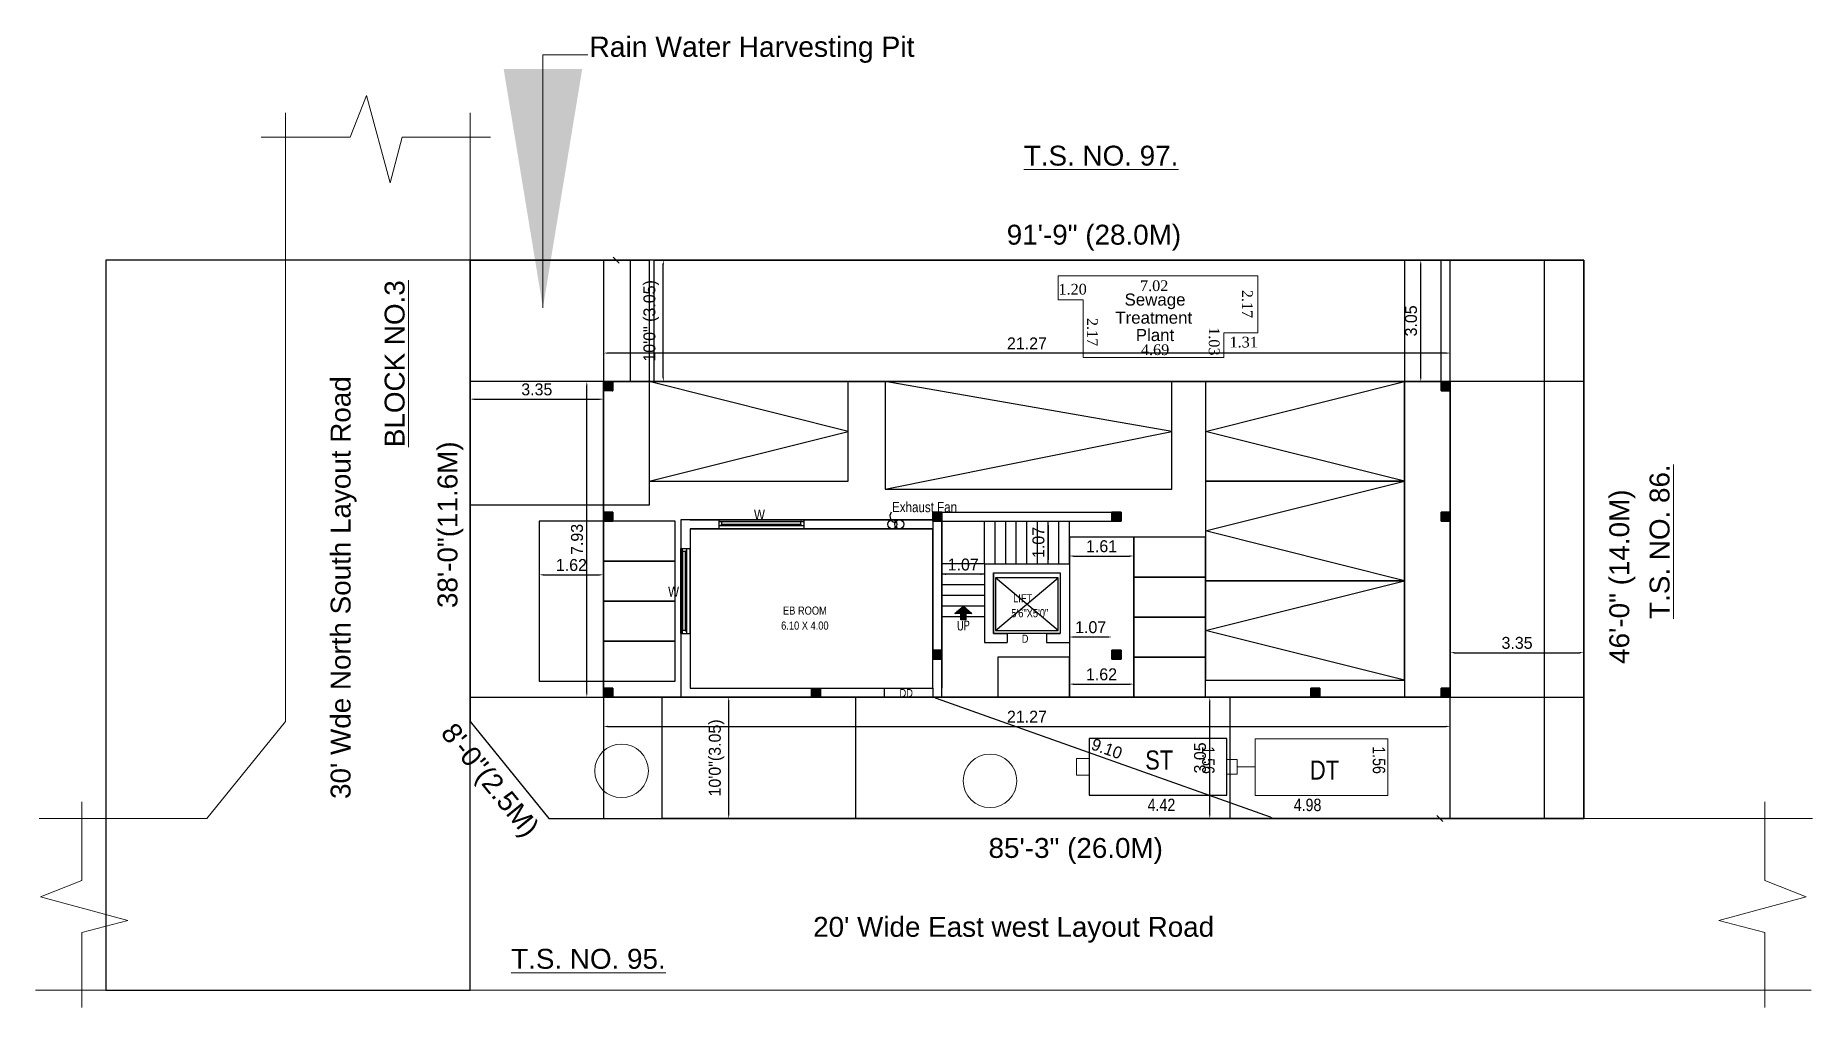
# Model space of a CAD drawing. Header units: metres. Extents: x 516 to 666, y 54 to 108.
# Drawn here: x 621.64 to 666.27, y 58.24 to 82.65 of the extents above; entities that cross this region are included whole.
import ezdxf
from ezdxf.enums import TextEntityAlignment as Align

# ---------------------------------------------------------------- set-up
doc = ezdxf.new("R2010")
doc.units = ezdxf.units.M
doc.header["$LTSCALE"] = 30
doc.header["$MEASUREMENT"] = 0
doc.header["$PDMODE"] = 66
doc.layers.get('0').update_dxf_attribs({"linetype": 'CONTINUOUS'})
doc.layers.get('DEFPOINTS').update_dxf_attribs({"linetype": 'CONTINUOUS'})
for name, color, linetype in [('AS_AT_SITE', 6, 'CONTINUOUS'), ('BLK_1_COVERED_AREA', 140, 'CONTINUOUS'), ('BLK_1_FLR_0_BLT_UP_AREA', 3, 'CONTINUOUS'), ('BLK_1_FLR_0_BLT_UP_AREA_DEDUCT', 3, 'CONTINUOUS'), ('BLK_1_FLR_0_EXIT_WIDTH_STAIR', 1, 'CONTINUOUS'), ('BLK_1_FLR_0_LIFT_1', 30, 'CONTINUOUS'), ('BLK_1_LVL_0_BLDG_FOOT_PRINT', 1, 'CONTINUOUS'), ('BLK_1_LVL_0_FRONT_SETBACK', 2, 'CONTINUOUS'), ('BLK_1_LVL_0_REAR_SETBACK', 11, 'CONTINUOUS'), ('BLK_1_LVL_0_SIDE_SETBACK1', 171, 'CONTINUOUS'), ('BLK_1_LVL_0_SIDE_SETBACK2', 102, 'CONTINUOUS'), ('DRIVE_WAY', 254, 'CONTINUOUS'), ('ELECTRICAL_ROOM', 7, 'CONTINUOUS'), ('FMB_OR_PLR', 70, 'CONTINUOUS'), ('o.wall', 5, 'CONTINUOUS'), ('PARALLEL_PARKING_SLOT', 248, 'CONTINUOUS'), ('PARKING_SLOT', 30, 'CONTINUOUS'), ('PER_AISLE_WIDTH', 5, 'CONTINUOUS'), ('PLOT_BOUNDARY', 70, 'CONTINUOUS'), ('ROAD_WIDTH', 1, 'CONTINUOUS'), ('RWH', 130, 'CONTINUOUS'), ('SEPTIC_TANK', 146, 'CONTINUOUS'), ('SUPER_IMPOSED', 5, 'CONTINUOUS'), ('TWO_WHEELER_DRIVE_WAY', 6, 'CONTINUOUS')]:
    doc.layers.add(name, color=color, linetype=linetype)
doc.layers.add('DIST_EXIT', color=7, linetype='CONTINUOUS', lineweight=0)
doc.layers.add('TEXT1', color=7, linetype='CONTINUOUS', lineweight=15)
doc.layers.add('TWO_WHEELER_PARKING', color=2, linetype='CONTINUOUS', plot=False)
doc.styles.add('ANAND', font='BKANT.TTF')
doc.styles.add('ROMANS', font='arial.ttf')
doc.styles.add('RS', font='ROMANS.shx', dxfattribs={"width": 0.75, "height": 7})
doc.styles.get("Standard").update_dxf_attribs({"font": 'ARIALN.TTF', "height": 10})
doc.styles.add('style1', font='arial.ttf', dxfattribs={"height": 0.23})
doc.styles.add('style5', font='times.ttf')
doc.dimstyles.new('1-8S', dxfattribs={"dimscale": 0.75, "dimtxt": 7, "dimasz": 8, "dimexe": 5, "dimexo": 5, "dimgap": 2, "dimtad": 3, "dimdec": 1, "dimrnd": 0.25, "dimzin": 3, "dimdsep": 46, "dimlunit": 4, "dimtxsty": 'RS', "dimblk": 'OBLIQUE', "dimcen": 0, "dimclrd": 7, "dimclre": 151, "dimclrt": 256, "dimadec": 0, "dimazin": 0, "dimtfac": 1, "dimtdec": 1, "dimtofl": 0, "dimtmove": 2, "dimatfit": 3, "dimfxl": 0, "dimtolj": 1, "dimtzin": 0, "dimlwd": 18, "dimlwe": 13, "dimarcsym": 0})
doc.dimstyles.new('V1', dxfattribs={"dimtxt": 0.3, "dimasz": 0.1, "dimexe": 0.18, "dimexo": 0.0625, "dimgap": 0.09, "dimtad": 1, "dimzin": 0, "dimdsep": 46, "dimtxsty": 'ANAND', "dimcen": 0.09, "dimse1": 1, "dimse2": 1, "dimadec": 0, "dimazin": 0, "dimtfac": 1, "dimtix": 1, "dimtofl": 0, "dimtmove": 2, "dimatfit": 0, "dimfxl": 0, "dimtolj": 1, "dimtzin": 0, "dimarcsym": 0})
pattern_1 = [(45, (-1268.873843, 28.3510415), (-0.002245771137, 0.002245771137), [])]

msp = doc.modelspace()

# ---------------------------------------------------------------- texts
for s, height, p in [('W', 0.2541, (639.6858, 70.4917)), ('Exhaust Fan', 0.25408, (643.1531, 70.6826)), ('W', 0.2541, (637.5292, 68.5583)), ('EB ROOM', 0.20326, (640.4144, 68.1077)), ('LIFT', 0.20326, (646.1952, 68.4187)), ('6.10 X 4.00', 0.203264, (640.3684, 67.7315)), ('5\'6"X5\'0"', 0.20326, (646.1492, 68.0425)), ('D', 0.2033, (646.4113, 67.4023)), ('DD', 0.20326, (643.3408, 66.0383))]:
    msp.add_text(s, height=height).set_placement(p)
at = {"style": 'RS', "width": 0.75}
msp.add_text('UP', height=0.22867, dxfattribs=at).set_placement((644.9454, 67.7173), align=Align.CENTER)
at = {"layer": 'TEXT1'}
for s, height, style, p in [('Rain Water Harvesting Pit', 0.50816, 'style1', (635.5515, 82.1182)), ('%%UT.S. NO. 97.', 0.5, 'style1', (646.4633, 79.3868)), ('91\'-9" (28.0M)', 0.5, 'style1', (646.0338, 77.4013)), ('1.20', 0.26878, 'style5', (647.3341, 76.148)), ('7.02', 0.26878, 'style5', (649.3825, 76.2358)), ('1.31', 0.26878, 'style5', (651.6305, 74.8189)), ('4.69', 0.26878, 'style5', (649.4047, 74.6282)), ('85\'-3" (26.0M)', 0.5, 'style1', (645.5772, 61.998)), ("20' Wide East west Layout Road", 0.5, 'style1', (641.1711, 60.0169)), ('%%UT.S. NO. 95.', 0.5, 'style1', (633.5872, 59.2139))]:
    msp.add_text(s, height=height, dxfattribs=dict(at, style=style)).set_placement(p)
for s, height, rotation, style, p in [('%%UBLOCK NO.3', 0.5, 90, 'style1', (630.9097, 72.3154)), ('2.17', 0.26878, 270, 'style5', (651.9429, 76.2663)), ('2.17', 0.26878, 270, 'style5', (648.0519, 75.5607)), ('1.03', 0.26878, 270, 'style5', (651.1108, 75.3268)), ("30' Wde North South Layout Road", 0.5, 90, 'style1', (629.5531, 63.4787)), ('38\'-0"(11.6M)', 0.5, 90, 'style1', (632.2378, 68.2737)), ('%%UT.S. NO. 86.', 0.5, 90, 'style1', (662.6807, 68.0021)), ('46\'-0" (14.0M)', 0.5, 90, 'style1', (661.6693, 66.8717)), ('8\'-0"(2.5M)', 0.5, 309.09386, 'style1', (631.7941, 65.1257))]:
    msp.add_text(s, height=height, rotation=rotation, dxfattribs=dict(at, style=style)).set_placement(p)
at = {"layer": 'TEXT1', "style": 'ROMANS'}
for s, p in [('Sewage', (649.7587, 75.8703)), ('Treatment', (649.7258, 75.4159)), ('Plant', (649.7582, 74.9798))]:
    msp.add_text(s, height=0.30335, dxfattribs=at).set_placement(p, align=Align.CENTER)
at = {"layer": 'TEXT1'}
for p in [(650.9421, 64.8021), (655.2278, 64.8021)]:
    msp.add_text('1.56', height=0.31133, rotation=270, dxfattribs=at).set_placement(p)
for s, p in [('ST', (649.8632, 64.2173)), ('DT', (654.0145, 63.9651))]:
    msp.add_text(s, height=0.47945, dxfattribs=at).set_placement(p, align=Align.CENTER)
for s, p in [('4.42', (649.5723, 63.1743)), ('4.98', (653.2424, 63.1743))]:
    msp.add_text(s, height=0.31133, dxfattribs=at).set_placement(p)

# ---------------------------------------------------------------- blocks, each defined once
blk = doc.blocks.new('*D37')
at = {"color": 0, "lineweight": -2}
blk.add_line((636.008, 65.301), (657.075, 65.301), dxfattribs=at)
at = {"color": 0}
for points in [[(636.008, 65.318), (636.008, 65.284), (635.908, 65.301)], [(657.075, 65.318), (657.075, 65.284), (657.175, 65.301)]]:
    blk.add_solid(points, dxfattribs=at)
at = {"layer": 'DEFPOINTS', "color": 0}
for p in [(635.908, 68.3), (657.175, 68.3), (657.175, 65.301)]:
    blk.add_point(p, dxfattribs=at)
at = {"color": 0, "insert": (646.541, 65.545), "char_height": 0.3, "attachment_point": 5, "style": 'ANAND'}
blk.add_mtext('\\A1;21.27', dxfattribs=at)
blk = doc.blocks.new('_Oblique')
at = {"layer": 'o.wall', "color": 0, "lineweight": -2}
blk.add_line((-0.5, -0.5), (0.5, 0.5), dxfattribs=at)
blk = doc.blocks.new('*D71')
at = {"color": 0, "lineweight": -2}
blk.add_line((637.408, 74.061), (637.408, 76.91), dxfattribs=at)
at = {"color": 0}
for points in [[(637.392, 76.91), (637.425, 76.91), (637.408, 77.01)], [(637.392, 74.061), (637.425, 74.061), (637.408, 73.961)]]:
    blk.add_solid(points, dxfattribs=at)
at = {"layer": 'DEFPOINTS', "color": 0}
for p in [(637.408, 77.01), (637.408, 77.01), (637.408, 73.961)]:
    blk.add_point(p, dxfattribs=at)
at = {"color": 0, "insert": (637.104, 75.486), "char_height": 0.3, "attachment_point": 5, "rotation": 90, "style": 'ANAND'}
blk.add_mtext('\\A1;10\'0" (3.05)', dxfattribs=at)
blk = doc.blocks.new('*D72')
at = {"color": 0, "lineweight": -2}
blk.add_line((639.051, 63.085), (639.051, 65.934), dxfattribs=at)
at = {"color": 0}
for points in [[(639.034, 65.934), (639.067, 65.934), (639.051, 66.034)], [(639.034, 63.085), (639.067, 63.085), (639.051, 62.985)]]:
    blk.add_solid(points, dxfattribs=at)
at = {"layer": 'DEFPOINTS', "color": 0}
for p in [(639.051, 66.034), (639.051, 66.034), (639.051, 62.985)]:
    blk.add_point(p, dxfattribs=at)
at = {"color": 0, "insert": (638.746, 64.509), "char_height": 0.3, "attachment_point": 5, "rotation": 90, "style": 'ANAND'}
blk.add_mtext('\\A1;10\'0"(3.05)', dxfattribs=at)
blk = doc.blocks.new('*D73')
at = {"color": 0, "lineweight": -2}
blk.add_line((645.374, 69.121), (644.507, 69.121), dxfattribs=at)
at = {"color": 0}
for points in [[(644.507, 69.138), (644.507, 69.104), (644.407, 69.121)], [(645.374, 69.138), (645.374, 69.104), (645.474, 69.121)]]:
    blk.add_solid(points, dxfattribs=at)
at = {"layer": 'DEFPOINTS', "color": 0}
for p in [(644.407, 69.121), (644.407, 69.121), (645.474, 69.121)]:
    blk.add_point(p, dxfattribs=at)
at = {"color": 0, "insert": (644.941, 69.365), "char_height": 0.3, "attachment_point": 5, "style": 'ANAND'}
blk.add_mtext('\\A1;1.07', dxfattribs=at)
blk = doc.blocks.new('*D74')
at = {"color": 0, "lineweight": -2}
blk.add_line((647.075, 70.355), (647.075, 69.488), dxfattribs=at)
at = {"color": 0}
for points in [[(647.058, 70.355), (647.092, 70.355), (647.075, 70.455)], [(647.058, 69.488), (647.092, 69.488), (647.075, 69.388)]]:
    blk.add_solid(points, dxfattribs=at)
at = {"layer": 'DEFPOINTS', "color": 0}
for p in [(647.075, 70.455), (647.075, 69.388), (647.075, 69.388)]:
    blk.add_point(p, dxfattribs=at)
at = {"color": 0, "insert": (646.831, 69.921), "char_height": 0.3, "attachment_point": 5, "rotation": 90, "style": 'ANAND'}
blk.add_mtext('\\A1;1.07', dxfattribs=at)
blk = doc.blocks.new('*D81')
at = {"color": 0, "lineweight": -2}
blk.add_line((635.487, 66.134), (635.487, 73.861), dxfattribs=at)
at = {"color": 0}
for points in [[(635.47, 73.861), (635.503, 73.861), (635.487, 73.961)], [(635.47, 66.134), (635.503, 66.134), (635.487, 66.034)]]:
    blk.add_solid(points, dxfattribs=at)
at = {"layer": 'DEFPOINTS', "color": 0}
for p in [(635.487, 73.961), (638.461, 73.961), (638.461, 66.034)]:
    blk.add_point(p, dxfattribs=at)
at = {"color": 0, "insert": (635.242, 69.997), "char_height": 0.3, "attachment_point": 5, "rotation": 90, "style": 'ANAND'}
blk.add_mtext('\\A1;7.93', dxfattribs=at)
blk = doc.blocks.new('*D82')
at = {"color": 0, "lineweight": -2}
blk.add_line((657.075, 74.678), (636.008, 74.678), dxfattribs=at)
at = {"color": 0}
for points in [[(636.008, 74.694), (636.008, 74.661), (635.908, 74.678)], [(657.075, 74.694), (657.075, 74.661), (657.175, 74.678)]]:
    blk.add_solid(points, dxfattribs=at)
at = {"layer": 'DEFPOINTS', "color": 0}
for p in [(635.908, 74.678), (635.908, 73.961), (657.175, 73.961)]:
    blk.add_point(p, dxfattribs=at)
at = {"color": 0, "insert": (646.541, 74.921), "char_height": 0.3, "attachment_point": 5, "style": 'ANAND'}
blk.add_mtext('\\A1;21.27', dxfattribs=at)
blk = doc.blocks.new('*D96')
at = {"layer": 'DEFPOINTS', "color": 0}
for p in [(644.178, 66.034), (644.178, 66.034), (652.753, 62.985)]:
    blk.add_point(p, dxfattribs=at)
at = {"layer": 'DIST_EXIT', "color": 0, "lineweight": -2}
blk.add_line((652.659, 63.018), (644.273, 66), dxfattribs=at)
at = {"layer": 'DIST_EXIT', "color": 0}
for points in [[(644.278, 66.016), (644.267, 65.985), (644.178, 66.034)], [(652.665, 63.034), (652.653, 63.003), (652.753, 62.985)]]:
    blk.add_solid(points, dxfattribs=at)
at = {"layer": 'DIST_EXIT', "color": 0, "insert": (648.548, 64.74), "char_height": 0.3, "attachment_point": 5, "rotation": 340.426, "style": 'ANAND'}
blk.add_mtext('\\A1;9.10', dxfattribs=at)
blk = doc.blocks.new('*D97')
at = {"layer": 'DEFPOINTS', "color": 0}
for p in [(651.134, 66.034), (651.134, 66.034), (651.134, 62.985)]:
    blk.add_point(p, dxfattribs=at)
at = {"layer": 'TWO_WHEELER_DRIVE_WAY', "color": 0, "lineweight": -2}
blk.add_line((651.134, 63.085), (651.134, 65.934), dxfattribs=at)
at = {"layer": 'TWO_WHEELER_DRIVE_WAY', "color": 0}
for points in [[(651.117, 65.934), (651.15, 65.934), (651.134, 66.034)], [(651.117, 63.085), (651.15, 63.085), (651.134, 62.985)]]:
    blk.add_solid(points, dxfattribs=at)
at = {"layer": 'TWO_WHEELER_DRIVE_WAY', "color": 0, "insert": (650.89, 64.509), "char_height": 0.3, "attachment_point": 5, "rotation": 90, "style": 'ANAND'}
blk.add_mtext('\\A1;3.05', dxfattribs=at)
blk = doc.blocks.new('*D98')
at = {"layer": 'BLK_1_FLR_0_EXIT_WIDTH_STAIR', "color": 0, "lineweight": -2}
blk.add_line((647.708, 67.547), (648.576, 67.547), dxfattribs=at)
at = {"layer": 'BLK_1_FLR_0_EXIT_WIDTH_STAIR', "color": 0}
for points in [[(647.708, 67.564), (647.708, 67.53), (647.608, 67.547)], [(648.576, 67.564), (648.576, 67.53), (648.676, 67.547)]]:
    blk.add_solid(points, dxfattribs=at)
at = {"layer": 'DEFPOINTS', "color": 0}
for p in [(647.608, 67.547), (648.676, 67.547), (648.676, 67.547)]:
    blk.add_point(p, dxfattribs=at)
at = {"layer": 'BLK_1_FLR_0_EXIT_WIDTH_STAIR', "color": 0, "insert": (648.142, 67.791), "char_height": 0.3, "attachment_point": 5, "style": 'ANAND'}
blk.add_mtext('\\A1;1.07', dxfattribs=at)
blk = doc.blocks.new('*D113')
at = {"layer": 'DEFPOINTS', "color": 0}
for p in [(656.433, 77.01), (656.433, 77.01), (656.433, 73.961)]:
    blk.add_point(p, dxfattribs=at)
at = {"layer": 'TWO_WHEELER_DRIVE_WAY', "color": 0, "lineweight": -2}
blk.add_line((656.433, 74.061), (656.433, 76.91), dxfattribs=at)
at = {"layer": 'TWO_WHEELER_DRIVE_WAY', "color": 0}
for points in [[(656.416, 76.91), (656.45, 76.91), (656.433, 77.01)], [(656.416, 74.061), (656.45, 74.061), (656.433, 73.961)]]:
    blk.add_solid(points, dxfattribs=at)
at = {"layer": 'TWO_WHEELER_DRIVE_WAY', "color": 0, "insert": (656.189, 75.486), "char_height": 0.3, "attachment_point": 5, "rotation": 90, "style": 'ANAND'}
blk.add_mtext('\\A1;3.05', dxfattribs=at)
blk = doc.blocks.new('*D121')
at = {"color": 0, "lineweight": -2}
blk.add_line((657.275, 67.153), (660.428, 67.153), dxfattribs=at)
at = {"color": 0}
for points in [[(657.275, 67.17), (657.275, 67.137), (657.175, 67.153)], [(660.428, 67.17), (660.428, 67.137), (660.528, 67.153)]]:
    blk.add_solid(points, dxfattribs=at)
at = {"layer": 'DEFPOINTS', "color": 0}
for p in [(660.528, 67.153), (657.175, 66.786), (660.528, 66.786)]:
    blk.add_point(p, dxfattribs=at)
at = {"color": 0, "insert": (658.852, 67.397), "char_height": 0.3, "attachment_point": 5, "style": 'ANAND'}
blk.add_mtext('\\A1;3.35', dxfattribs=at)
blk = doc.blocks.new('*D122')
at = {"color": 0, "lineweight": -2}
blk.add_line((632.654, 73.52), (635.808, 73.52), dxfattribs=at)
at = {"color": 0}
for points in [[(632.654, 73.537), (632.654, 73.503), (632.554, 73.52)], [(635.808, 73.537), (635.808, 73.503), (635.908, 73.52)]]:
    blk.add_solid(points, dxfattribs=at)
at = {"layer": 'DEFPOINTS', "color": 0}
for p in [(632.554, 73.427), (635.908, 73.52), (635.908, 73.427)]:
    blk.add_point(p, dxfattribs=at)
at = {"color": 0, "insert": (634.231, 73.764), "char_height": 0.3, "attachment_point": 5, "style": 'ANAND'}
blk.add_mtext('\\A1;3.35', dxfattribs=at)
blk = doc.blocks.new('*D123')
at = {"color": 0, "lineweight": -2}
blk.add_line((647.706, 66.363), (649.123, 66.363), dxfattribs=at)
at = {"color": 0}
for points in [[(647.706, 66.38), (647.706, 66.346), (647.606, 66.363)], [(649.123, 66.38), (649.123, 66.346), (649.223, 66.363)]]:
    blk.add_solid(points, dxfattribs=at)
at = {"layer": 'DEFPOINTS', "color": 0}
for p in [(647.606, 66.326), (649.223, 66.363), (649.223, 66.326)]:
    blk.add_point(p, dxfattribs=at)
at = {"color": 0, "insert": (648.414, 66.607), "char_height": 0.3, "attachment_point": 5, "style": 'ANAND'}
blk.add_mtext('\\A1;1.62', dxfattribs=at)
blk = doc.blocks.new('*D124')
at = {"layer": 'DEFPOINTS', "color": 0}
for p in [(647.608, 70.052), (649.223, 70.052), (649.223, 69.581)]:
    blk.add_point(p, dxfattribs=at)
at = {"layer": 'TWO_WHEELER_DRIVE_WAY', "color": 0, "lineweight": -2}
blk.add_line((647.708, 69.581), (649.123, 69.581), dxfattribs=at)
at = {"layer": 'TWO_WHEELER_DRIVE_WAY', "color": 0}
for points in [[(647.708, 69.597), (647.708, 69.564), (647.608, 69.581)], [(649.123, 69.597), (649.123, 69.564), (649.223, 69.581)]]:
    blk.add_solid(points, dxfattribs=at)
at = {"layer": 'TWO_WHEELER_DRIVE_WAY', "color": 0, "insert": (648.416, 69.825), "char_height": 0.3, "attachment_point": 5, "style": 'ANAND'}
blk.add_mtext('\\A1;1.61', dxfattribs=at)
blk = doc.blocks.new('*D125')
at = {"layer": 'DEFPOINTS', "color": 0}
for p in [(634.291, 70.455), (635.908, 70.455), (635.908, 69.109)]:
    blk.add_point(p, dxfattribs=at)
at = {"layer": 'TWO_WHEELER_DRIVE_WAY', "color": 0, "lineweight": -2}
blk.add_line((634.391, 69.109), (635.808, 69.109), dxfattribs=at)
at = {"layer": 'TWO_WHEELER_DRIVE_WAY', "color": 0}
for points in [[(634.391, 69.125), (634.391, 69.092), (634.291, 69.109)], [(635.808, 69.125), (635.808, 69.092), (635.908, 69.109)]]:
    blk.add_solid(points, dxfattribs=at)
at = {"layer": 'TWO_WHEELER_DRIVE_WAY', "color": 0, "insert": (635.1, 69.353), "char_height": 0.3, "attachment_point": 5, "style": 'ANAND'}
blk.add_mtext('\\A1;1.62', dxfattribs=at)

# ---------------------------------------------------------------- dimensions: what is measured, and where the dimension line sits
for base, p1, p2, text, picture, middle in [((637.4085, 77.0101), (637.4085, 73.9611), (637.4085, 77.0101), '10\'0" (3.05)', '*D71', (637.1039, 75.4856)), ((639.0507, 66.0338), (639.0507, 62.9848), (639.0507, 66.0338), '10\'0"(3.05)', '*D72', (638.7462, 64.5093))]:
    dim = msp.add_linear_dim(base=base, p1=p1, p2=p2, angle=90, text=text, dimstyle='V1')
    dim.commit()
    dim.dimension.update_dxf_attribs({"geometry": picture, "text_midpoint": middle})
for base, p1, p2, picture, middle in [((635.9081, 74.6775), (657.1746, 73.9611), (635.9081, 73.9611), '*D82', (646.5413, 74.9213)), ((644.4071, 69.1209), (645.4742, 69.1209), (644.4071, 69.1209), '*D73', (644.9406, 69.3647))]:
    dim = msp.add_linear_dim(base=base, p1=p1, p2=p2, dimstyle='V1', override={"dimfxl": 9, "dimfxlon": 1, "dimarcsym": 1})
    dim.commit()
    dim.dimension.update_dxf_attribs({"geometry": picture, "text_midpoint": middle})
for base, p1, p2, picture, middle in [((635.9081, 73.5199), (632.5542, 73.4272), (635.9081, 73.4272), '*D122', (634.2311, 73.7637)), ((657.1746, 65.3012), (635.9081, 68.3003), (657.1746, 68.3003), '*D37', (646.5413, 65.5449)), ((649.2227, 66.363), (647.606, 66.326), (649.2227, 66.326), '*D123', (648.4144, 66.6073))]:
    dim = msp.add_linear_dim(base=base, p1=p1, p2=p2, dimstyle='V1')
    dim.commit()
    dim.dimension.update_dxf_attribs({"geometry": picture, "text_midpoint": middle})
dim = msp.add_linear_dim(base=(635.4867, 73.9611), p1=(638.461, 66.0338), p2=(638.461, 73.9611), angle=90, dimstyle='V1')
dim.commit()
dim.dimension.update_dxf_attribs({"geometry": '*D81', "text_midpoint": (635.2424, 69.9974)})
dim = msp.add_linear_dim(base=(647.0749, 69.3877), p1=(647.0749, 70.4548), p2=(647.0749, 69.3877), angle=90, dimstyle='V1', override={"dimfxl": 9, "dimfxlon": 1, "dimarcsym": 1})
dim.commit()
dim.dimension.update_dxf_attribs({"geometry": '*D74', "text_midpoint": (646.8311, 69.9212)})
dim = msp.add_aligned_dim(p1=(657.1746, 66.7861), p2=(660.5284, 66.7861), distance=0.3673, dimstyle='V1', override={"dimfxl": 5, "dimfxlon": 1, "dimarcsym": 1})
dim.commit()
dim.dimension.update_dxf_attribs({"geometry": '*D121', "text_midpoint": (658.8515, 67.3972)})
at = {"layer": 'BLK_1_FLR_0_EXIT_WIDTH_STAIR'}
dim = msp.add_linear_dim(base=(648.6756, 67.5471), p1=(647.6085, 67.5471), p2=(648.6756, 67.5471), dimstyle='V1', dxfattribs=at)
dim.commit()
dim.dimension.update_dxf_attribs({"geometry": '*D98', "text_midpoint": (648.142, 67.7908)})
at = {"layer": 'DIST_EXIT'}
dim = msp.add_aligned_dim(p1=(652.7532, 62.9848), p2=(644.1784, 66.0338), distance=0, dimstyle='V1', dxfattribs=at)
dim.commit()
dim.dimension.update_dxf_attribs({"geometry": '*D96', "text_midpoint": (648.5476, 64.7395)})
at = {"layer": 'TWO_WHEELER_DRIVE_WAY', "color": 6}
for base, p1, p2, picture, middle in [((656.433, 77.0101), (656.433, 73.9611), (656.433, 77.0101), '*D113', (656.1892, 75.4856)), ((651.1336, 66.0338), (651.1336, 62.9848), (651.1336, 66.0338), '*D97', (650.8898, 64.5093))]:
    dim = msp.add_linear_dim(base=base, p1=p1, p2=p2, angle=90, dimstyle='V1', override={"dimfxl": 0.18, "dimfxlon": 1, "dimarcsym": 1}, dxfattribs=at)
    dim.commit()
    dim.dimension.update_dxf_attribs({"geometry": picture, "text_midpoint": middle})
for base, p1, p2, picture, middle in [((635.9081, 69.1085), (634.2914, 70.4548), (635.9081, 70.4548), '*D125', (635.0997, 69.3528)), ((649.2227, 69.5807), (647.6085, 70.0517), (649.2227, 70.0517), '*D124', (648.4156, 69.825))]:
    dim = msp.add_linear_dim(base=base, p1=p1, p2=p2, dimstyle='V1', override={"dimfxl": 0.18, "dimfxlon": 1, "dimarcsym": 1}, dxfattribs=at)
    dim.commit()
    dim.dimension.update_dxf_attribs({"geometry": picture, "text_midpoint": middle})

# ---------------------------------------------------------------- hatches: boundary and pattern name
h = msp.add_hatch()
h.set_pattern_fill('ANSI31', color=256, scale=0.025408)
h.set_pattern_definition(pattern_1)
h.paths.add_polyline_path([(635.9081, 73.7324), (636.1367, 73.7324), (636.1367, 73.9611), (635.9081, 73.9611)])
h = msp.add_hatch()
h.set_pattern_fill('ANSI31', color=256, scale=0.025408)
h.set_pattern_definition(pattern_1)
h.paths.add_polyline_path([(635.9081, 73.7324), (636.1367, 73.7324), (636.1367, 73.9611), (635.9081, 73.9611)])
h = msp.add_hatch()
h.set_pattern_fill('ANSI31', color=256, scale=0.025408)
h.set_pattern_definition([(45, (-1247.836019, 28.3510415), (-0.002245771137, 0.002245771137), [])])
h.paths.add_polyline_path([(656.9459, 73.7324), (657.1746, 73.7324), (657.1746, 73.9611), (656.9459, 73.9611)])
h = msp.add_hatch()
h.set_pattern_fill('ANSI31', color=256, scale=0.025408)
h.set_pattern_definition([(45, (-1268.873843, 25.0734095), (-0.002245771137, 0.002245771137), [])])
h.paths.add_polyline_path([(635.9081, 70.4548), (636.1367, 70.4548), (636.1367, 70.6835), (635.9081, 70.6835)])
h = msp.add_hatch()
h.set_pattern_fill('ANSI31', color=256, scale=0.025408)
h.set_pattern_definition([(45, (-1260.603539, 25.0734095), (-0.002245771137, 0.002245771137), [])])
h.paths.add_polyline_path([(644.1784, 70.4548), (644.4071, 70.4548), (644.4071, 70.6835), (644.1784, 70.6835)])
h = msp.add_hatch()
h.set_pattern_fill('ANSI31', color=256, scale=0.025408)
h.set_pattern_definition([(45, (-1256.106323, 25.0734095), (-0.002245771137, 0.002245771137), [])])
h.paths.add_polyline_path([(648.6756, 70.4548), (648.9043, 70.4548), (648.9043, 70.6835), (648.6756, 70.6835)])
h = msp.add_hatch()
h.set_pattern_fill('ANSI31', color=256, scale=0.025408)
h.set_pattern_definition([(45, (-1247.836019, 25.0734095), (-0.002245771137, 0.002245771137), [])])
h.paths.add_polyline_path([(656.9459, 70.4548), (657.1746, 70.4548), (657.1746, 70.6835), (656.9459, 70.6835)])
h = msp.add_hatch()
h.set_pattern_fill('ANSI31', color=256, scale=0.12704, angle=765, style=0)
h.set_pattern_definition([(270, (516.156563, 2000.252854), (-0.01588, -1e-16), [])])
h.paths.add_polyline_path([(645.0039, 68.1401), (645.0039, 67.9775), (644.9406, 67.9775), (644.8774, 67.9775), (644.8774, 68.1401), (644.7299, 68.1401), (644.9443, 68.3236), (645.1534, 68.1401)])
h = msp.add_hatch()
h.set_pattern_fill('ANSI31', color=256, scale=0.025408)
h.set_pattern_definition([(45, (-1260.603539, 21.6052175), (-0.002245771137, 0.002245771137), [])])
h.paths.add_polyline_path([(644.1784, 66.9866), (644.4071, 66.9866), (644.4071, 67.2153), (644.1784, 67.2153)])
h = msp.add_hatch()
h.set_pattern_fill('ANSI31', color=256, scale=0.025408)
h.set_pattern_definition([(45, (-1256.106323, 21.6052175), (-0.002245771137, 0.002245771137), [])])
h.paths.add_polyline_path([(648.6756, 66.9866), (648.9043, 66.9866), (648.9043, 67.2153), (648.6756, 67.2153)])
h = msp.add_hatch()
h.set_pattern_fill('ANSI31', color=256, scale=0.025408)
h.set_pattern_definition([(45, (-1268.873843, 20.6524175), (-0.002245771137, 0.002245771137), [])])
h.paths.add_polyline_path([(635.9081, 66.0338), (636.1367, 66.0338), (636.1367, 66.2625), (635.9081, 66.2625)])
h = msp.add_hatch()
h.set_pattern_fill('ANSI31', color=256, scale=0.025408)
h.set_pattern_definition([(45, (-1263.652499, 20.6524175), (-0.002245771137, 0.002245771137), [])])
h.paths.add_polyline_path([(641.1294, 66.0338), (641.3581, 66.0338), (641.3581, 66.2625), (641.1294, 66.2625)])
h = msp.add_hatch()
h.set_pattern_fill('ANSI31', color=256, scale=0.025408)
h.set_pattern_definition([(45, (-1251.113651, 20.6524175), (-0.002245771137, 0.002245771137), [])])
h.paths.add_polyline_path([(653.6683, 66.0338), (653.8969, 66.0338), (653.8969, 66.2625), (653.6683, 66.2625)])
h = msp.add_hatch()
h.set_pattern_fill('ANSI31', color=256, scale=0.025408)
h.set_pattern_definition([(45, (-1247.836019, 20.6524175), (-0.002245771137, 0.002245771137), [])])
h.paths.add_polyline_path([(656.9459, 66.0338), (657.1746, 66.0338), (657.1746, 66.2625), (656.9459, 66.2625)])

# ---------------------------------------------------------------- linework, layer by layer
for p, q in [((635.9081, 66.0338), (635.9081, 73.9611)), ((635.9081, 73.9611), (657.1746, 73.9611)), ((657.1746, 73.9611), (657.1746, 66.0338)), ((644.1784, 70.6835), (646.427, 70.6835)), ((644.1784, 70.5691), (644.1784, 66.9866)), ((646.427, 70.6835), (648.9043, 70.6835)), ((638.0805, 70.4923), (644.4071, 70.4923)), ((638.0805, 70.2636), (638.0805, 66.2625)), ((638.0805, 70.2636), (644.1784, 70.2636)), ((638.8041, 70.4923), (638.8041, 70.2636)), ((638.8041, 70.4923), (640.9384, 70.4923)), ((638.8041, 70.4507), (638.874, 70.4507)), ((638.8041, 70.3491), (638.8804, 70.3491)), ((638.8041, 70.2636), (640.9384, 70.2636)), ((638.8677, 70.3491), (638.8677, 70.3764)), ((638.8804, 70.3764), (638.8677, 70.3764)), ((638.8804, 70.3637), (638.8677, 70.3637)), ((638.874, 70.4507), (640.8685, 70.4507)), ((638.874, 70.4507), (638.874, 70.4444)), ((638.874, 70.4444), (638.8804, 70.4444)), ((638.8804, 70.4444), (640.8622, 70.4444)), ((638.8804, 70.3764), (638.8804, 70.4444)), ((638.8804, 70.3764), (638.8804, 70.391)), ((638.8804, 70.3764), (640.8622, 70.3764)), ((638.8804, 70.3637), (640.8622, 70.3637)), ((638.8804, 70.3491), (638.8804, 70.3637)), ((638.8804, 70.3491), (638.8804, 70.3637)), ((638.8804, 70.3491), (638.8804, 70.3637)), ((638.8804, 70.3491), (640.8622, 70.3491)), ((640.8622, 70.3764), (640.8622, 70.4444)), ((640.8685, 70.4444), (640.8622, 70.4444)), ((640.8622, 70.3764), (640.8622, 70.391)), ((640.8622, 70.3764), (640.8749, 70.3764)), ((640.8622, 70.3491), (640.8622, 70.3637)), ((640.8622, 70.3491), (640.8622, 70.3637)), ((640.8622, 70.3637), (640.8749, 70.3637)), ((640.8622, 70.3491), (640.9384, 70.3491)), ((640.8685, 70.4507), (640.9384, 70.4507)), ((640.8685, 70.4507), (640.8685, 70.4444)), ((640.8749, 70.3491), (640.8749, 70.3764)), ((640.9384, 70.4923), (640.9384, 70.2636)), ((644.4071, 70.4548), (648.6756, 70.4548)), ((644.4071, 70.4548), (644.4071, 66.2625)), ((645.4742, 69.3877), (645.4742, 70.4548)), ((645.741, 69.3877), (645.741, 70.4548)), ((646.0078, 69.3877), (646.0078, 70.4548)), ((646.2745, 69.3877), (646.2745, 70.4548)), ((646.5413, 69.3877), (646.5413, 70.4548)), ((646.8081, 69.3877), (646.8081, 70.4548)), ((647.0749, 69.3877), (647.0749, 70.4548)), ((647.3417, 69.3877), (647.3417, 70.4548)), ((647.6085, 69.3877), (647.6085, 70.4548)), ((637.8518, 67.632), (637.8518, 69.7663)), ((637.8518, 69.7663), (638.0805, 69.7663)), ((637.8933, 69.6964), (637.8933, 69.7663)), ((637.8933, 67.7019), (637.8933, 69.6964)), ((637.8933, 69.6964), (637.8997, 69.6964)), ((637.8997, 69.6964), (637.8997, 69.6901)), ((637.8997, 67.7082), (637.8997, 69.6901)), ((637.9677, 69.6901), (637.8997, 69.6901)), ((637.9677, 69.6901), (637.9531, 69.6901)), ((637.9677, 69.6901), (637.9677, 69.7028)), ((637.995, 69.7028), (637.9677, 69.7028)), ((637.9677, 67.7082), (637.9677, 69.6901)), ((637.9804, 69.6901), (637.9804, 69.7028)), ((637.9804, 67.7082), (637.9804, 69.6901)), ((637.995, 69.6901), (637.9804, 69.6901)), ((637.995, 69.6901), (637.9804, 69.6901)), ((637.995, 69.6901), (637.995, 69.7663)), ((637.995, 67.7082), (637.995, 69.6901)), ((638.0805, 67.632), (638.0805, 69.7663)), ((645.4742, 69.3877), (644.4071, 69.3877)), ((645.4742, 69.3877), (647.6085, 69.3877)), ((645.4742, 69.3877), (645.4742, 67.4058)), ((647.6085, 69.3877), (647.6085, 67.4058)), ((645.4742, 69.1209), (644.4071, 69.1209)), ((645.4742, 68.8541), (644.4071, 68.8541)), ((645.7029, 69.159), (647.3798, 69.159)), ((645.7029, 69.159), (645.7029, 67.6345)), ((647.329, 67.7107), (645.7537, 69.0319)), ((645.7537, 67.7107), (647.329, 69.0319)), ((647.3798, 69.159), (647.3798, 67.6345)), ((645.4742, 68.5873), (644.4071, 68.5873)), ((645.4742, 68.3205), (644.4071, 68.3205)), ((645.4742, 68.0537), (644.4071, 68.0537)), ((637.8518, 67.632), (638.0805, 67.632)), ((637.8933, 67.632), (637.8933, 67.7019)), ((637.8933, 67.7019), (637.8997, 67.7019)), ((637.8997, 67.7019), (637.8997, 67.7082)), ((637.9677, 67.7082), (637.8997, 67.7082)), ((637.9677, 67.7082), (637.9531, 67.7082)), ((637.9677, 67.7082), (637.9677, 67.6955)), ((637.995, 67.6955), (637.9677, 67.6955)), ((637.9804, 67.7082), (637.9804, 67.6955)), ((637.995, 67.7082), (637.9804, 67.7082)), ((637.995, 67.7082), (637.9804, 67.7082)), ((637.995, 67.7082), (637.9804, 67.7082)), ((637.995, 67.632), (637.995, 67.7082)), ((645.4742, 67.4058), (646.0459, 67.4058)), ((645.7029, 67.6345), (646.0459, 67.6345)), ((646.0459, 67.6345), (646.0459, 67.4058)), ((647.0368, 67.6345), (646.0459, 67.6345)), ((647.0368, 67.6345), (647.3798, 67.6345)), ((647.0368, 67.6345), (647.0368, 67.4058)), ((647.0368, 67.4058), (647.6085, 67.4058)), ((644.4071, 66.9866), (644.1784, 66.9866)), ((648.6756, 66.9866), (648.9043, 66.9866)), ((638.0805, 66.2625), (644.1784, 66.2625)), ((642.9584, 66.2625), (642.9584, 66.0338)), ((644.1784, 66.2625), (644.1784, 66.0338)), ((653.8969, 66.0338), (635.9081, 66.0338)), ((643.4857, 66.0338), (643.257, 66.0338)), ((657.1746, 66.0338), (653.6683, 66.0338)), ((653.8969, 66.0338), (653.8969, 66.0338)), ((655.6279, 66.0338), (655.3992, 66.0338))]:
    msp.add_line(p, q)
for points in [[(636.1367, 73.7324), (635.9081, 73.7324), (635.9081, 73.9611), (636.1367, 73.9611)], [(636.1367, 73.7324), (635.9081, 73.7324), (635.9081, 73.9611), (636.1367, 73.9611)], [(635.9081, 66.0338), (657.1746, 66.0338), (657.1746, 73.9611), (635.9081, 73.9611)], [(637.0526, 71.4611), (642.0526, 71.4611), (642.0526, 73.9611), (637.0526, 73.9611)], [(642.977, 71.2611), (650.177, 71.2611), (650.177, 73.9611), (642.977, 73.9611)], [(651.0246, 71.4611), (656.0246, 71.4611), (656.0246, 73.9611), (651.0246, 73.9611)], [(656.9459, 73.7324), (657.1746, 73.7324), (657.1746, 73.9611), (656.9459, 73.9611)], [(656.9459, 73.7324), (657.1746, 73.7324), (657.1746, 73.9611), (656.9459, 73.9611)], [(656.9459, 73.7324), (657.1746, 73.7324), (657.1746, 73.9611), (656.9459, 73.9611)], [(657.1746, 73.7324), (656.9459, 73.7324), (656.9459, 73.9611), (657.1746, 73.9611)], [(651.0246, 68.9611), (656.0246, 68.9611), (656.0246, 71.4611), (651.0246, 71.4611)], [(635.9081, 70.4548), (636.1367, 70.4548), (636.1367, 70.6835), (635.9081, 70.6835)], [(636.1367, 70.4548), (635.9081, 70.4548), (635.9081, 70.6835), (636.1367, 70.6835)], [(644.1784, 70.4548), (644.4071, 70.4548), (644.4071, 70.6835), (644.1784, 70.6835)], [(644.1784, 70.4548), (644.4071, 70.4548), (644.4071, 70.6835), (644.1784, 70.6835)], [(644.4071, 70.4548), (644.1784, 70.4548), (644.1784, 70.6835), (644.4071, 70.6835)], [(648.6756, 70.4548), (648.9043, 70.4548), (648.9043, 70.6835), (648.6756, 70.6835)], [(648.6756, 70.4548), (648.9043, 70.4548), (648.9043, 70.6835), (648.6756, 70.6835)], [(648.9043, 70.4548), (648.6756, 70.4548), (648.6756, 70.6835), (648.9043, 70.6835)], [(656.9459, 70.4548), (657.1746, 70.4548), (657.1746, 70.6835), (656.9459, 70.6835)], [(657.1746, 70.4548), (656.9459, 70.4548), (656.9459, 70.6835), (657.1746, 70.6835)], [(644.4071, 70.4923), (637.8518, 70.4923), (637.8518, 66.0338), (644.4071, 66.0338)], [(647.329, 69.0319), (645.7537, 69.0319), (645.7537, 67.7107), (647.329, 67.7107)], [(651.0246, 66.4611), (656.0246, 66.4611), (656.0246, 68.9611), (651.0246, 68.9611)], [(645.0039, 67.9775), (644.9406, 67.9775), (644.8774, 67.9775), (644.8774, 68.1401), (644.7299, 68.1401), (644.9443, 68.3236), (645.1534, 68.1401), (645.0039, 68.1401)], [(644.1784, 66.9866), (644.4071, 66.9866), (644.4071, 67.2153), (644.1784, 67.2153)], [(644.4071, 66.9866), (644.1784, 66.9866), (644.1784, 67.2153), (644.4071, 67.2153)], [(648.9043, 66.9866), (648.6756, 66.9866), (648.6756, 67.2153), (648.9043, 67.2153)], [(648.6756, 66.9866), (648.9043, 66.9866), (648.9043, 67.2153), (648.6756, 67.2153)], [(648.9043, 66.9866), (648.6756, 66.9866), (648.6756, 67.2153), (648.9043, 67.2153)], [(635.9081, 66.0338), (636.1367, 66.0338), (636.1367, 66.2625), (635.9081, 66.2625)], [(635.9081, 66.0338), (636.1367, 66.0338), (636.1367, 66.2625), (635.9081, 66.2625)], [(636.1367, 66.0338), (635.9081, 66.0338), (635.9081, 66.2625), (636.1367, 66.2625)], [(641.3581, 66.0338), (641.1294, 66.0338), (641.1294, 66.2625), (641.3581, 66.2625)], [(641.3581, 66.0338), (641.1294, 66.0338), (641.1294, 66.2625), (641.3581, 66.2625)], [(653.6683, 66.0338), (653.8969, 66.0338), (653.8969, 66.2625), (653.6683, 66.2625)], [(653.6683, 66.0338), (653.8969, 66.0338), (653.8969, 66.2625), (653.6683, 66.2625)], [(653.6683, 66.0338), (653.8969, 66.0338), (653.8969, 66.2625), (653.6683, 66.2625)], [(653.8969, 66.0338), (653.6683, 66.0338), (653.6683, 66.2625), (653.8969, 66.2625)], [(657.1746, 66.0338), (656.9459, 66.0338), (656.9459, 66.2625), (657.1746, 66.2625)], [(657.1746, 66.0338), (656.9459, 66.0338), (656.9459, 66.2625), (657.1746, 66.2625)], [(656.9459, 66.0338), (657.1746, 66.0338), (657.1746, 66.2625), (656.9459, 66.2625)], [(657.1746, 66.0338), (656.9459, 66.0338), (656.9459, 66.2625), (657.1746, 66.2625)]]:
    msp.add_lwpolyline(points, close=True)
for points in [[(637.0526, 71.4611), (642.0526, 72.7111), (637.0526, 73.9611)], [(642.977, 71.2611), (650.177, 72.7111), (642.977, 73.9611)], [(656.0246, 71.4611), (651.0246, 72.7111), (656.0246, 73.9611)], [(656.0246, 68.9611), (651.0246, 70.2111), (656.0246, 71.4611)], [(656.0246, 66.4611), (651.0246, 67.7111), (656.0246, 68.9611)]]:
    msp.add_lwpolyline(points)
for centre in [(643.1608, 70.378), (643.3366, 70.378)]:
    msp.add_circle(centre, 0.1143)
msp.add_arc((643.2681, 70.5817), 0.1679, 143.13258, 270.42916)
at = {"layer": 'AS_AT_SITE', "color": 6}
msp.add_lwpolyline([(660.5284, 77.0101), (632.5542, 77.0101), (632.5542, 65.424), (634.536, 62.9848), (660.5284, 62.9848)], close=True, dxfattribs=at)
at = {"layer": 'BLK_1_COVERED_AREA', "linetype": 'ByBlock', "ltscale": 3}
msp.add_lwpolyline([(635.9081, 66.0338), (657.1746, 66.0338), (657.1746, 73.9611), (635.9081, 73.9611)], close=True, dxfattribs=at)
at = {"layer": 'BLK_1_FLR_0_BLT_UP_AREA', "color": 3, "linetype": 'ByBlock', "ltscale": 3}
msp.add_lwpolyline([(635.9081, 66.0338), (657.1746, 66.0338), (657.1746, 73.9611), (635.9081, 73.9611)], close=True, dxfattribs=at)
at = {"layer": 'BLK_1_FLR_0_BLT_UP_AREA_DEDUCT', "color": 3}
msp.add_lwpolyline([(635.9081, 66.0338), (657.1746, 66.0338), (657.1746, 73.9611), (635.9081, 73.9611)], close=True, dxfattribs=at)
at = {"layer": 'BLK_1_FLR_0_LIFT_1'}
msp.add_lwpolyline([(645.7029, 69.159), (647.3798, 69.159), (647.3798, 67.6345), (645.7029, 67.6345)], close=True, dxfattribs=at)
at = {"layer": 'BLK_1_LVL_0_BLDG_FOOT_PRINT', "linetype": 'ByBlock', "ltscale": 3}
msp.add_lwpolyline([(635.9081, 66.0338), (657.1746, 66.0338), (657.1746, 73.9611), (635.9081, 73.9611)], close=True, dxfattribs=at)
at = {"layer": 'BLK_1_LVL_0_FRONT_SETBACK'}
msp.add_lwpolyline([(635.9081, 73.9611), (632.5542, 73.9611), (632.5542, 66.0338), (635.9081, 66.0338)], close=True, dxfattribs=at)
at = {"layer": 'BLK_1_LVL_0_REAR_SETBACK'}
msp.add_lwpolyline([(660.5284, 73.9611), (657.1746, 73.9611), (657.1746, 66.0338), (660.5284, 66.0338)], close=True, dxfattribs=at)
at = {"layer": 'BLK_1_LVL_0_SIDE_SETBACK1'}
msp.add_lwpolyline([(657.1746, 66.0338), (635.9081, 66.0338), (635.9081, 62.9848), (657.1746, 62.9848)], close=True, dxfattribs=at)
at = {"layer": 'BLK_1_LVL_0_SIDE_SETBACK2'}
msp.add_lwpolyline([(657.1746, 77.0101), (635.9081, 77.0101), (635.9081, 73.9611), (657.1746, 73.9611)], close=True, dxfattribs=at)
at = {"layer": 'DRIVE_WAY', "color": 254}
msp.add_lwpolyline([(637.1782, 73.9611), (637.1782, 77.0101), (660.5284, 77.0101), (660.5284, 62.9848), (637.3784, 62.9848), (637.3784, 66.0338), (657.1746, 66.0338), (657.1746, 73.9611)], close=True, dxfattribs=at)
at = {"layer": 'ELECTRICAL_ROOM', "color": 52}
msp.add_lwpolyline([(644.1784, 70.2636), (638.0805, 70.2636), (638.0805, 66.2625), (644.1784, 66.2625)], close=True, dxfattribs=at)
at = {"layer": 'FMB_OR_PLR', "color": 70}
msp.add_lwpolyline([(660.5284, 77.0101), (632.5542, 77.0101), (632.5542, 65.424), (634.536, 62.9848), (660.5284, 62.9848)], close=True, dxfattribs=at)
at = {"layer": 'PARALLEL_PARKING_SLOT', "color": 248}
msp.add_lwpolyline([(642.977, 71.2611), (650.177, 71.2611), (650.177, 73.9611), (642.977, 73.9611)], close=True, dxfattribs=at)
at = {"layer": 'PARKING_SLOT', "color": 30}
for points in [[(637.0526, 71.4611), (642.0526, 71.4611), (642.0526, 73.9611), (637.0526, 73.9611)], [(651.0246, 71.4611), (656.0246, 71.4611), (656.0246, 73.9611), (651.0246, 73.9611)], [(651.0246, 68.9611), (656.0246, 68.9611), (656.0246, 71.4611), (651.0246, 71.4611)], [(651.0246, 66.4611), (656.0246, 66.4611), (656.0246, 68.9611), (651.0246, 68.9611)]]:
    msp.add_lwpolyline(points, close=True, dxfattribs=at)
at = {"layer": 'PER_AISLE_WIDTH', "color": 5}
for points in [[(637.0526, 70.8607), (632.5542, 70.8607), (632.5542, 77.0101), (637.0526, 77.0101)], [(656.0246, 66.0338), (660.5284, 66.0338), (660.5284, 77.0101), (656.0246, 77.0101)]]:
    msp.add_lwpolyline(points, close=True, dxfattribs=at)
at = {"layer": 'PLOT_BOUNDARY'}
msp.add_lwpolyline([(660.5284, 77.0101), (632.5542, 77.0101), (632.5542, 65.424), (634.536, 62.9848), (660.5284, 62.9848)], close=True, dxfattribs=at)
at = {"layer": 'ROAD_WIDTH'}
msp.add_lwpolyline([(632.5542, 77.0101), (623.4042, 77.0101), (623.4042, 58.6742), (632.5542, 58.6742)], close=True, dxfattribs=at)
at = {"layer": 'RWH', "linetype": 'ByBlock'}
msp.add_lwpolyline([(659.5284, 62.9848), (660.5284, 62.9848), (660.5284, 77.0101), (659.5284, 77.0101)], close=True, dxfattribs=at)
at = {"layer": 'SEPTIC_TANK', "linetype": 'ByBlock'}
msp.add_lwpolyline([(651.5586, 64.9978), (648.1075, 64.9978), (648.1075, 63.5736), (651.5586, 63.5736)], close=True, dxfattribs=at)
at = {"layer": 'SUPER_IMPOSED', "color": 5}
msp.add_lwpolyline([(660.5284, 77.0101), (632.5542, 77.0101), (632.5542, 65.424), (634.536, 62.9848), (660.5284, 62.9848)], close=True, dxfattribs=at)
at = {"layer": 'TEXT1'}
for p, q in [((629.5448, 80.1047), (629.9544, 81.1464)), ((629.9544, 81.1464), (630.5501, 78.9519)), ((627.9212, 80.7122), (627.9212, 65.424)), ((632.5542, 77.0101), (632.5542, 80.7122)), ((627.3092, 80.1047), (629.5448, 80.1047)), ((630.5501, 78.9519), (630.848, 80.1047)), ((630.848, 80.1047), (633.0696, 80.1047)), ((660.5284, 77.0101), (632.5542, 77.0101)), ((632.5542, 77.0101), (632.5542, 65.424)), ((636.1278, 77.0101), (636.3183, 77.0101)), ((636.2993, 76.9338), (636.1468, 77.0863)), ((660.5284, 77.0101), (660.5284, 62.9848)), ((647.3218, 76.6166), (652.3373, 76.6166)), ((647.3218, 76.019), (647.3218, 76.6166)), ((652.3373, 75.1866), (652.3373, 76.6166)), ((647.3218, 76.019), (647.9537, 76.019)), ((647.9537, 74.5677), (647.9537, 76.019)), ((651.4836, 75.1866), (652.3373, 75.1866)), ((651.4836, 74.5677), (651.4836, 75.1866)), ((651.4836, 75.1866), (652.3373, 75.1866)), ((647.9537, 74.5677), (651.4836, 74.5677)), ((635.9081, 66.0338), (635.9081, 73.9611)), ((635.9081, 73.9611), (657.1746, 73.9611)), ((657.1746, 73.9611), (657.1746, 66.0338)), ((632.5542, 73.5225), (632.5542, 73.3319)), ((635.9081, 73.5225), (635.9081, 73.3319)), ((641.1294, 66.0338), (637.8518, 66.0338)), ((644.8263, 66.0338), (641.1294, 66.0338)), ((641.1294, 66.0338), (641.1294, 66.0338)), ((653.8969, 66.0338), (643.1112, 66.0338)), ((645.055, 66.0338), (644.8263, 66.0338)), ((657.1746, 66.0338), (653.8969, 66.0338)), ((653.8969, 66.0338), (653.8969, 66.0338)), ((627.9212, 65.424), (625.9394, 62.9848)), ((632.5542, 65.424), (634.536, 62.9848)), ((651.5586, 64.9978), (648.1075, 64.9978)), ((648.1075, 64.9978), (648.1075, 64.4938)), ((651.5645, 64.4734), (651.5586, 64.9978)), ((655.6051, 64.992), (652.2773, 64.992)), ((652.2773, 64.992), (652.2773, 63.5651)), ((655.6051, 63.5651), (655.6051, 64.992)), ((655.6051, 64.992), (655.6051, 63.5651)), ((648.1075, 64.4938), (647.7858, 64.4938)), ((647.7858, 64.4938), (647.7858, 64.0776)), ((651.5645, 64.4734), (651.8245, 64.4734)), ((651.8245, 64.4734), (651.8245, 64.098)), ((651.8245, 64.2857), (652.2773, 64.2857)), ((647.7858, 64.0776), (648.1075, 64.0776)), ((648.1075, 64.0776), (648.1075, 63.5736)), ((651.5586, 63.5736), (651.5645, 64.098)), ((651.8245, 64.098), (651.5645, 64.098)), ((622.8043, 63.4061), (622.8043, 61.4277)), ((648.1075, 63.5736), (651.5586, 63.5736)), ((652.2773, 63.5651), (655.6051, 63.5651)), ((665.0738, 63.4061), (665.0738, 61.4277)), ((625.9394, 62.9848), (621.7353, 62.9848)), ((660.5284, 62.9848), (634.536, 62.9848)), ((657.0086, 62.9848), (656.818, 62.9848)), ((656.8371, 63.0611), (656.9895, 62.9086)), ((660.5284, 62.9848), (666.2709, 62.9848)), ((622.8043, 61.4277), (621.7627, 61.0181)), ((665.0738, 61.4277), (666.1155, 61.0181)), ((621.7627, 61.0181), (623.9572, 60.4224)), ((666.1155, 61.0181), (663.921, 60.4224)), ((623.9572, 60.4224), (622.8043, 60.1245)), ((663.921, 60.4224), (665.0738, 60.1245)), ((622.8043, 60.1245), (622.8043, 58.2417)), ((665.0738, 60.1245), (665.0738, 58.2417)), ((666.2372, 58.6742), (621.6409, 58.6742))]:
    msp.add_line(p, q, dxfattribs=at)
for centre in [(636.3601, 64.1847), (645.6137, 63.9331)]:
    msp.add_circle(centre, 0.6731, dxfattribs=at)
at = {"layer": 'TWO_WHEELER_DRIVE_WAY', "color": 6}
for points in [[(656.9459, 77.0101), (636.5791, 77.0101), (636.5791, 73.9611), (656.9459, 73.9611)], [(635.9081, 70.4548), (634.2914, 70.4548), (634.2914, 66.4369), (635.9081, 66.4369)], [(649.2227, 70.0517), (647.6085, 70.0517), (647.6085, 66.0338), (649.2227, 66.0338)], [(651.6465, 66.0338), (642.2328, 66.0338), (642.2328, 62.9848), (651.6465, 62.9848)]]:
    msp.add_lwpolyline(points, close=True, dxfattribs=at)
at = {"layer": 'TWO_WHEELER_PARKING', "linetype": 'Continuous'}
for points in [[(635.9081, 70.4548), (635.9081, 69.4503), (637.7099, 69.4503), (637.7099, 70.4548)], [(649.2227, 70.0517), (649.2227, 69.0472), (651.0246, 69.0472), (651.0246, 70.0517)], [(635.9081, 69.4503), (635.9081, 68.4458), (637.7099, 68.4458), (637.7099, 69.4503)], [(649.2227, 69.0472), (649.2227, 68.0428), (651.0246, 68.0428), (651.0246, 69.0472)], [(635.9081, 68.4458), (635.9081, 67.4414), (637.7099, 67.4414), (637.7099, 68.4458)], [(649.2227, 68.0428), (649.2227, 67.0383), (651.0246, 67.0383), (651.0246, 68.0428)], [(635.9081, 67.4414), (635.9081, 66.4369), (637.7099, 66.4369), (637.7099, 67.4414)], [(645.8066, 67.0383), (645.8066, 66.0338), (647.6085, 66.0338), (647.6085, 67.0383)], [(649.2227, 67.0383), (649.2227, 66.0338), (651.0246, 66.0338), (651.0246, 67.0383)]]:
    msp.add_lwpolyline(points, close=True, dxfattribs=at)

msp.set_redraw_order([(e.dxf.handle, doc.entitydb.next_handle()) for e in msp.query("TEXT MTEXT ATTDEF DIMENSION ARC_DIMENSION")])  # texts and dimensions are drawn at this point

# ---------------------------------------------------------------- leaders
at = {"layer": 'TEXT1'}
msp.add_leader([(634.3849, 75.8116), (634.3849, 82.1648), (635.5105, 82.1648)], dimstyle='1-8S', override={"dimgap": 2, "dimtad": 0}, dxfattribs=at)

doc.saveas('drawing.dxf')
